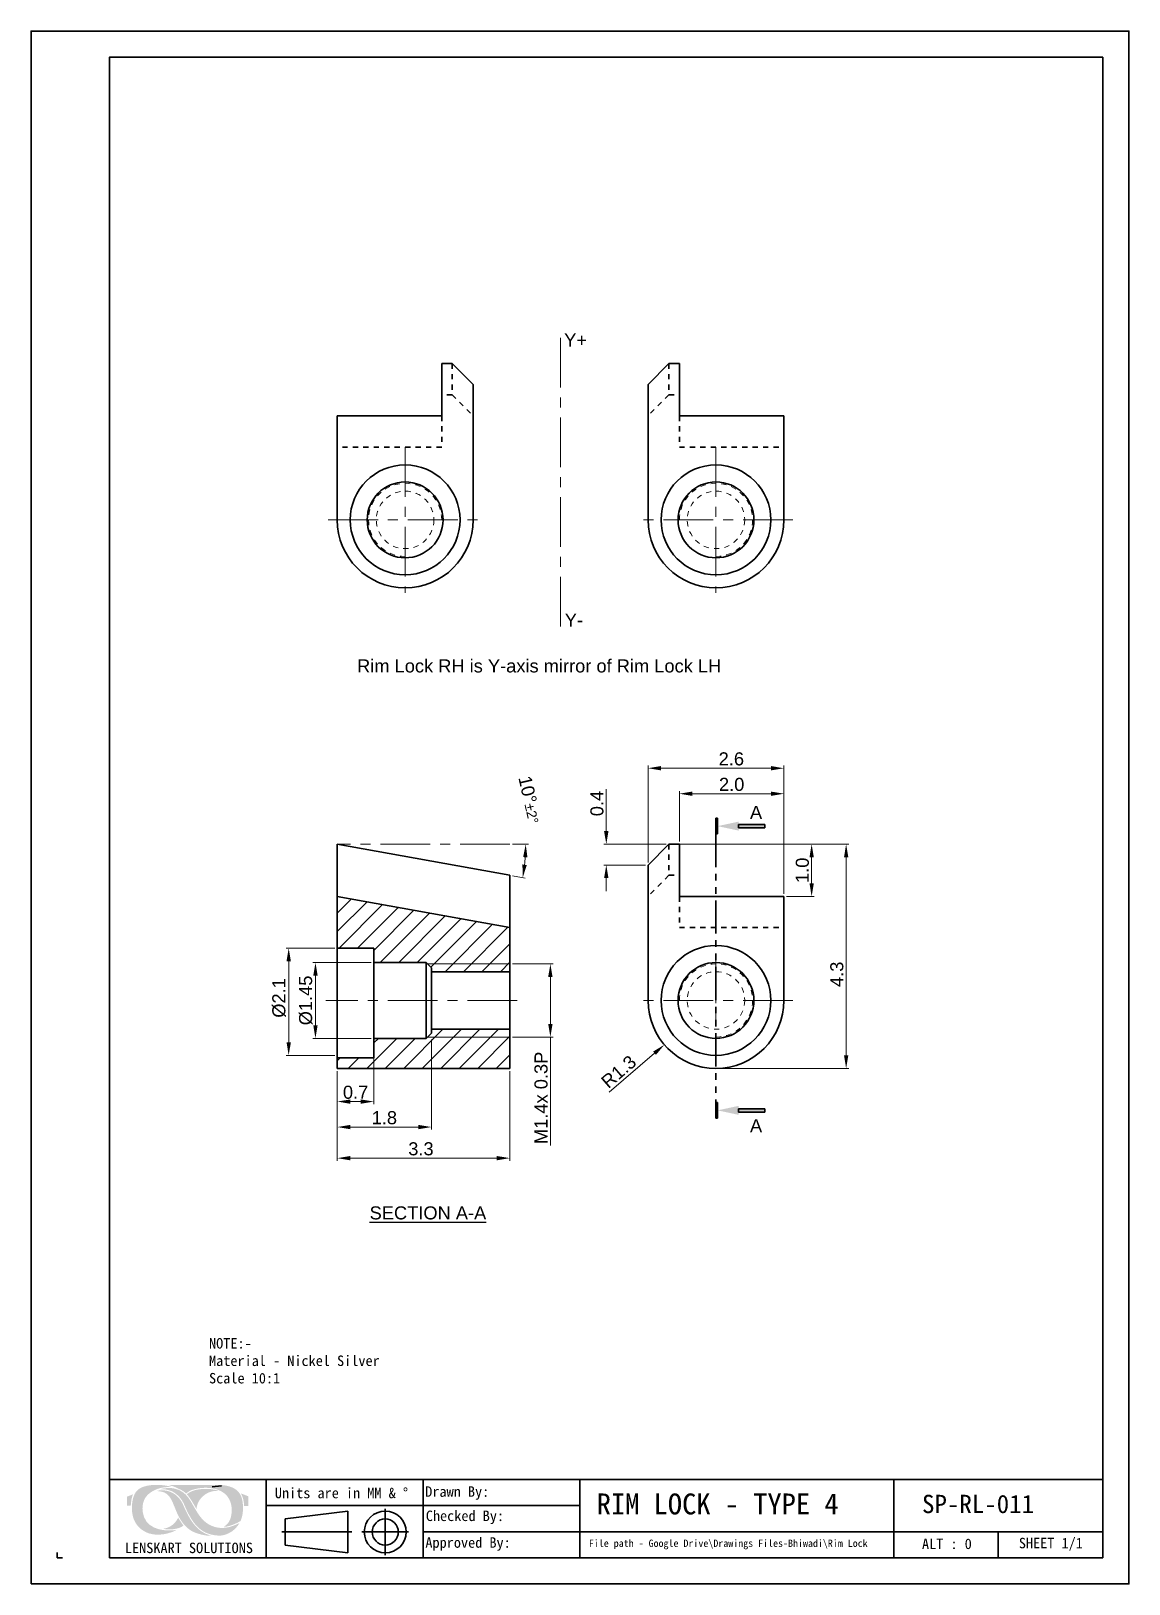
# Model space of a CAD drawing. Header units: millimetres. Extents: x 219 to 785, y 160 to 284.
# Drawn here: x 743.41 to 764.41, y 196.07 to 225.77 of the extents above; entities that cross this region are included whole.
import ezdxf
from ezdxf.enums import TextEntityAlignment as Align

# ---------------------------------------------------------------- set-up
doc = ezdxf.new("R2010")
doc.units = ezdxf.units.MM
for name, pattern in [('CENTER', [50.8, 31.75, -6.35, 6.35, -6.35]), ('HIDDEN', [0.075, 0.05, -0.025]), ('PHANTOM', [63.5, 31.75, -6.35, 6.35, -6.35, 6.35, -6.35])]:
    doc.linetypes.add(name, pattern=pattern)
doc.layers.get('0').update_dxf_attribs({"lineweight": 35})
for name, color, linetype, lineweight in [('Center line', 2, 'CENTER', 18), ('Dimension', 3, 'Continuous', 18), ('Hatch', 6, 'Continuous', 18), ('hidden line', 1, 'HIDDEN', 15), ('Section', 6, 'PHANTOM', 35), ('Text', 4, 'Continuous', 25), ('绘图层', 7, 'Continuous', 13)]:
    doc.layers.add(name, color=color, linetype=linetype, lineweight=lineweight)
doc.layers.add('图框-线条', color=7, linetype='Continuous')
doc.styles.get("Standard").update_dxf_attribs({"font": 'arial.ttf'})
doc.styles.add('宋体', font='SimSun.ttf')
doc.dimstyles.new('SIMPLEX', dxfattribs={"dimtxt": 2.5, "dimasz": 2.5, "dimexe": 0.5, "dimexo": 0.5, "dimgap": 0.5, "dimtad": 1, "dimzin": 0, "dimdsep": 46, "dimtxsty": 'Standard', "dimcen": 0, "dimclrd": 256, "dimclre": 256, "dimclrt": 256, "dimadec": 0, "dimazin": 0, "dimtm": 1e-09, "dimtfac": 0.75, "dimtofl": 0, "dimtmove": 0, "dimatfit": 3, "dimfxl": 1, "dimtzin": 0, "dimlwd": -1, "dimlwe": -1, "dimarcsym": 0})

msp = doc.modelspace()

# ---------------------------------------------------------------- texts
at = {"layer": 'Text'}
for s, p in [('Y+', (753.825, 219.863)), ('Y-', (753.792, 214.506)), ('Rim Lock RH is Y-axis mirror of Rim Lock LH', (753.128, 213.629)), ('A', (757.277, 210.828)), ('A', (757.277, 204.835))]:
    msp.add_text(s, height=0.25, dxfattribs=at).set_placement(p, align=Align.MIDDLE_CENTER)
at = {"layer": 'Text', "insert": (749.885, 203.293), "char_height": 0.25, "attachment_point": 1}
msp.add_mtext_dynamic_manual_height_columns('{\\LSECTION A-A}', width=4.57348, gutter_width=1, heights=[0], dxfattribs=at)
at = {"layer": '绘图层', "color": 7, "linetype": 'ByBlock', "lineweight": 9, "attachment_point": 5, "style": '宋体'}
for s, insert, char_height, width in [('\\pxql;{\\fNSimSun|b0|i0|c0|p49;NOTE:-\\PMaterial - Nickel Silver\\PScale 10:1}', (748.794, 200.338), 0.2, 3.96086), ('\\pxql;{\\fNSimSun|b0|i0|c0|p49;Units are in MM & %%D}', (749.599, 197.809), 0.2, 3.05443), ('\\pxql;{\\fNSimSun|b0|i0|c0|p49;Drawn By: }', (752.476, 197.809), 0.2, 3.05443), ('\\pxqc;{\\fNSimSun|b0|i0|c0|p49;RIM LOCK - TYPE 4}', (756.542, 197.598), 0.4, 5.26635), ('{\\fNSimSun|b0|i0|c0|p49;SP-RL-011}', (761.523, 197.598), 0.35, 4.64697), ('\\pxql;{\\fNSimSun|b0|i0|c0|p49;Checked By: }', (752.105, 197.345), 0.2, 2.29015), ('\\pxql;{\\fNSimSun|b0|i0|c0|p49;Approved By:}', (752.097, 196.834), 0.2, 2.29015), ('\\pxql;{\\fNSimSun|b0|i0|c0|p49;File path - Google Drive\\\\Drawings Files-Bhiwadi\\\\Rim Lock}', (758.573, 196.826), 0.14, 8.989), ('{\\fNSimSun|b0|i0|c0|p49;ALT : 0}', (760.927, 196.837), 0.2, 1.72791), ('{\\fNSimSun|b0|i0|c0|p49;SHEET 1/1}', (762.915, 196.829), 0.2, 1.72791), ('{\\fSimSun|b0|i0|c134|p2;LENSKART SOLUTIONS}', (746.429, 196.759), 0.2, 5.89745)]:
    msp.add_mtext(s, dxfattribs=dict(at, insert=insert, char_height=char_height, width=width))

# ---------------------------------------------------------------- blocks, each defined once
blk = doc.blocks.new('*D317')
at = {"layer": 'Defpoints', "color": 0, "transparency": 16777216}
for p in [(757.81, 211.672), (755.21, 209.82), (757.81, 209.22)]:
    blk.add_point(p, dxfattribs=at)
at = {"layer": 'Dimension', "transparency": 16777216}
for p, q in [((755.21, 209.87), (755.21, 211.722)), ((755.46, 211.672), (757.56, 211.672)), ((757.81, 209.27), (757.81, 211.722))]:
    blk.add_line(p, q, dxfattribs=at)
for points in [[(755.46, 211.714), (755.46, 211.631), (755.21, 211.672)], [(757.56, 211.714), (757.56, 211.631), (757.81, 211.672)]]:
    blk.add_solid(points, dxfattribs=at)
at = {"layer": 'Dimension', "transparency": 16777216, "insert": (756.804, 211.85), "char_height": 0.25, "attachment_point": 5}
blk.add_mtext('2.6', dxfattribs=at)
blk = doc.blocks.new('*D312')
at = {"layer": 'Defpoints', "color": 0, "transparency": 16777216}
for p in [(757.81, 211.185), (755.81, 210.22), (757.81, 209.22)]:
    blk.add_point(p, dxfattribs=at)
at = {"layer": 'Dimension', "transparency": 16777216}
for p, q in [((755.81, 210.27), (755.81, 211.235)), ((756.06, 211.185), (757.56, 211.185)), ((757.81, 209.27), (757.81, 211.235))]:
    blk.add_line(p, q, dxfattribs=at)
for points in [[(756.06, 211.226), (756.06, 211.143), (755.81, 211.185)], [(757.56, 211.226), (757.56, 211.143), (757.81, 211.185)]]:
    blk.add_solid(points, dxfattribs=at)
at = {"layer": 'Dimension', "transparency": 16777216, "insert": (756.81, 211.362), "char_height": 0.25, "attachment_point": 5}
blk.add_mtext('2.0', dxfattribs=at)
blk = doc.blocks.new('*D313')
at = {"layer": 'Defpoints', "color": 0, "transparency": 16777216}
for p in [(755.81, 210.22), (758.34, 210.22), (757.81, 209.22)]:
    blk.add_point(p, dxfattribs=at)
at = {"layer": 'Dimension', "transparency": 16777216}
for p, q in [((755.86, 210.22), (758.39, 210.22)), ((758.34, 209.47), (758.34, 209.97)), ((757.86, 209.22), (758.39, 209.22))]:
    blk.add_line(p, q, dxfattribs=at)
for points in [[(758.299, 209.97), (758.382, 209.97), (758.34, 210.22)], [(758.299, 209.47), (758.382, 209.47), (758.34, 209.22)]]:
    blk.add_solid(points, dxfattribs=at)
at = {"layer": 'Dimension', "transparency": 16777216, "insert": (758.163, 209.72), "char_height": 0.25, "attachment_point": 5, "rotation": 90}
blk.add_mtext('1.0', dxfattribs=at)
blk = doc.blocks.new('*D314')
at = {"layer": 'Defpoints', "color": 0, "transparency": 16777216}
for p in [(755.61, 210.22), (756.51, 205.931), (759, 205.931)]:
    blk.add_point(p, dxfattribs=at)
at = {"layer": 'Dimension', "transparency": 16777216}
for p, q in [((755.66, 210.22), (759.05, 210.22)), ((759, 209.97), (759, 206.181)), ((756.56, 205.931), (759.05, 205.931))]:
    blk.add_line(p, q, dxfattribs=at)
for points in [[(758.959, 209.97), (759.042, 209.97), (759, 210.22)], [(758.959, 206.181), (759.042, 206.181), (759, 205.931)]]:
    blk.add_solid(points, dxfattribs=at)
at = {"layer": 'Dimension', "transparency": 16777216, "insert": (758.823, 207.731), "char_height": 0.25, "attachment_point": 5, "rotation": 90}
blk.add_mtext('4.3', dxfattribs=at)
blk = doc.blocks.new('_FILLED')
at = {"color": 0, "linetype": 'ByBlock'}
blk.add_solid([(0, 0), (-1, 0.214), (-1, -0.214)], dxfattribs=at)
blk = doc.blocks.new('section arrow')
at = {"layer": 'Section'}
h = blk.add_hatch(color=256, dxfattribs=at)
h.dxf.hatch_style = 1
h.paths.add_polyline_path([(6987.516, 2336.116), (6987.516, 2336.053), (6988.016, 2336.053), (6988.016, 2336.116)])
h.paths.add_polyline_path([(6988.416, 2335.935), (6988.448, 2335.935), (6988.448, 2336.235), (6988.416, 2336.235)])
for points in [[(6988.448, 2335.935), (6988.448, 2336.235), (6988.416, 2336.235), (6988.416, 2335.935)], [(6988.016, 2336.116), (6987.516, 2336.116), (6987.516, 2336.053), (6988.016, 2336.053)]]:
    blk.add_lwpolyline(points, close=True, dxfattribs=at)
at = {"layer": 'Section', "xscale": 0.4, "yscale": 0.4, "zscale": 0.4}
blk.add_blockref('_FILLED', (6988.416, 2336.085), dxfattribs=at)
blk = doc.blocks.new('*D318')
at = {"layer": 'Defpoints', "color": 0, "transparency": 16777216}
for p in [(749.267, 208.231), (748.337, 206.181), (749.267, 206.181)]:
    blk.add_point(p, dxfattribs=at)
at = {"layer": 'Dimension', "transparency": 16777216}
for p, q in [((749.217, 208.231), (748.287, 208.231)), ((748.337, 207.981), (748.337, 206.431)), ((749.217, 206.181), (748.287, 206.181))]:
    blk.add_line(p, q, dxfattribs=at)
for points in [[(748.296, 207.981), (748.379, 207.981), (748.337, 208.231)], [(748.296, 206.431), (748.379, 206.431), (748.337, 206.181)]]:
    blk.add_solid(points, dxfattribs=at)
at = {"layer": 'Dimension', "transparency": 16777216, "insert": (748.153, 207.279), "char_height": 0.25, "attachment_point": 5, "rotation": 90}
blk.add_mtext('%%C2.1', dxfattribs=at)
blk = doc.blocks.new('*D319')
at = {"layer": 'Defpoints', "color": 0, "transparency": 16777216}
for p in [(752.567, 207.931), (752.567, 206.531), (753.343, 206.531)]:
    blk.add_point(p, dxfattribs=at)
at = {"layer": 'Dimension', "transparency": 16777216}
for p, q in [((752.617, 207.931), (753.393, 207.931)), ((753.343, 207.681), (753.343, 206.781)), ((752.617, 206.531), (753.393, 206.531)), ((753.343, 206.531), (753.343, 204.455))]:
    blk.add_line(p, q, dxfattribs=at)
for points in [[(753.301, 207.681), (753.384, 207.681), (753.343, 207.931)], [(753.301, 206.781), (753.384, 206.781), (753.343, 206.531)]]:
    blk.add_solid(points, dxfattribs=at)
at = {"layer": 'Dimension', "transparency": 16777216, "insert": (753.165, 205.368), "char_height": 0.25, "attachment_point": 5, "rotation": 90}
blk.add_mtext('M1.4x 0.3P', dxfattribs=at)
blk = doc.blocks.new('*D315')
at = {"layer": 'Defpoints', "color": 0, "transparency": 16777216}
for p in [(749.967, 206.181), (749.267, 205.831), (749.267, 205.297)]:
    blk.add_point(p, dxfattribs=at)
at = {"layer": 'Dimension', "transparency": 16777216}
for p, q in [((749.967, 206.131), (749.967, 205.247)), ((749.267, 205.781), (749.267, 205.247)), ((749.717, 205.297), (749.517, 205.297))]:
    blk.add_line(p, q, dxfattribs=at)
for points in [[(749.517, 205.338), (749.517, 205.255), (749.267, 205.297)], [(749.717, 205.338), (749.717, 205.255), (749.967, 205.297)]]:
    blk.add_solid(points, dxfattribs=at)
at = {"layer": 'Dimension', "transparency": 16777216, "insert": (749.617, 205.474), "char_height": 0.25, "attachment_point": 5}
blk.add_mtext('0.7', dxfattribs=at)
blk = doc.blocks.new('*D316')
at = {"layer": 'Defpoints', "color": 0, "transparency": 16777216}
for p in [(749.267, 205.831), (752.567, 205.931), (749.267, 204.215)]:
    blk.add_point(p, dxfattribs=at)
at = {"layer": 'Dimension', "transparency": 16777216}
for p, q in [((752.567, 205.881), (752.567, 204.165)), ((749.267, 205.781), (749.267, 204.165)), ((752.317, 204.215), (749.517, 204.215))]:
    blk.add_line(p, q, dxfattribs=at)
for points in [[(749.517, 204.256), (749.517, 204.173), (749.267, 204.215)], [(752.317, 204.256), (752.317, 204.173), (752.567, 204.215)]]:
    blk.add_solid(points, dxfattribs=at)
at = {"layer": 'Dimension', "transparency": 16777216, "insert": (750.867, 204.392), "char_height": 0.25, "attachment_point": 5}
blk.add_mtext('3.3', dxfattribs=at)
blk = doc.blocks.new('*D320')
at = {"layer": 'Defpoints', "color": 0, "transparency": 16777216}
for p in [(749.967, 207.956), (748.849, 206.506), (749.967, 206.506)]:
    blk.add_point(p, dxfattribs=at)
at = {"layer": 'Dimension', "transparency": 16777216}
for p, q in [((749.917, 207.956), (748.799, 207.956)), ((748.849, 207.706), (748.849, 206.756)), ((749.917, 206.506), (748.799, 206.506))]:
    blk.add_line(p, q, dxfattribs=at)
for points in [[(748.808, 207.706), (748.891, 207.706), (748.849, 207.956)], [(748.808, 206.756), (748.891, 206.756), (748.849, 206.506)]]:
    blk.add_solid(points, dxfattribs=at)
at = {"layer": 'Dimension', "transparency": 16777216, "insert": (748.665, 207.231), "char_height": 0.25, "attachment_point": 5, "rotation": 90}
blk.add_mtext('%%c1.45', dxfattribs=at)
blk = doc.blocks.new('*D321')
at = {"layer": 'Defpoints', "color": 0, "transparency": 16777216}
for p in [(751.067, 206.531), (749.267, 205.931), (751.067, 204.81)]:
    blk.add_point(p, dxfattribs=at)
at = {"layer": 'Dimension', "transparency": 16777216}
for p, q in [((751.067, 206.481), (751.067, 204.76)), ((749.267, 205.881), (749.267, 204.76)), ((749.517, 204.81), (750.817, 204.81))]:
    blk.add_line(p, q, dxfattribs=at)
for points in [[(749.517, 204.851), (749.517, 204.768), (749.267, 204.81)], [(750.817, 204.851), (750.817, 204.768), (751.067, 204.81)]]:
    blk.add_solid(points, dxfattribs=at)
at = {"layer": 'Dimension', "transparency": 16777216, "insert": (750.167, 204.987), "char_height": 0.25, "attachment_point": 5}
blk.add_mtext('1.8', dxfattribs=at)
blk = doc.blocks.new('*D322')
at = {"layer": 'Defpoints', "color": 0, "transparency": 16777216}
for p in [(755.61, 210.22), (754.412, 209.82), (755.21, 209.82)]:
    blk.add_point(p, dxfattribs=at)
at = {"layer": 'Dimension', "transparency": 16777216}
for p, q in [((754.412, 210.47), (754.412, 211.274)), ((755.56, 210.22), (754.362, 210.22)), ((755.16, 209.82), (754.362, 209.82)), ((754.412, 209.57), (754.412, 209.32))]:
    blk.add_line(p, q, dxfattribs=at)
for points in [[(754.37, 210.47), (754.454, 210.47), (754.412, 210.22)], [(754.37, 209.57), (754.454, 209.57), (754.412, 209.82)]]:
    blk.add_solid(points, dxfattribs=at)
at = {"layer": 'Dimension', "transparency": 16777216, "insert": (754.234, 210.997), "char_height": 0.25, "attachment_point": 5, "rotation": 90}
blk.add_mtext('0.4', dxfattribs=at)
blk = doc.blocks.new('*D323')
at = {"layer": 'Defpoints', "color": 0, "transparency": 16777216}
for p in [(749.267, 210.22), (749.267, 210.22), (752.567, 210.22), (752.846, 209.792), (752.567, 209.624)]:
    blk.add_point(p, dxfattribs=at)
at = {"layer": 'Dimension', "transparency": 16777216}
for p, q in [((752.617, 210.22), (752.921, 210.22)), ((752.616, 209.615), (752.863, 209.571))]:
    blk.add_line(p, q, dxfattribs=at)
blk.add_arc((749.267, 210.22), 3.604, 353.7352, 356.0247, dxfattribs=at)
for points in [[(752.821, 209.972), (752.904, 209.969), (752.871, 210.22)], [(752.891, 209.821), (752.808, 209.833), (752.814, 209.579)]]:
    blk.add_solid(points, dxfattribs=at)
at = {"layer": 'Dimension', "transparency": 16777216, "insert": (752.952, 211.071), "char_height": 0.25, "attachment_point": 5, "rotation": 283.0068}
blk.add_mtext('10°{\\H0.1875;±2°}', dxfattribs=at)
blk = doc.blocks.new('*D324')
at = {"layer": 'Defpoints', "color": 0, "transparency": 16777216}
for p in [(756.51, 207.231), (755.524, 206.384)]:
    blk.add_point(p, dxfattribs=at)
at = {"layer": 'Dimension', "transparency": 16777216}
blk.add_line((754.464, 205.474), (755.334, 206.221), dxfattribs=at)
blk.add_solid([(755.307, 206.253), (755.361, 206.19), (755.524, 206.384)], dxfattribs=at)
at = {"layer": 'Dimension', "transparency": 16777216, "insert": (754.65, 205.868), "char_height": 0.25, "attachment_point": 5, "rotation": 40.6339}
blk.add_mtext('R1.3', dxfattribs=at)

# ---------------------------------------------------------------- dimensions: what is measured, and where the dimension line sits
at = {"layer": 'Dimension'}
for base, p1, p2, picture, middle in [((757.81, 211.672), (755.21, 209.82), (757.81, 209.22), '*D317', (756.804, 211.672)), ((757.81, 211.185), (755.81, 210.22), (757.81, 209.22), '*D312', (756.81, 211.185)), ((751.067, 204.81), (749.267, 205.931), (751.067, 206.531), '*D321', (750.167, 204.81))]:
    dim = msp.add_linear_dim(base=base, p1=p1, p2=p2, dimstyle='SIMPLEX', override={"dimscale": 0.1, "dimdec": 1}, dxfattribs=at)
    dim.commit()
    dim.dimension.update_dxf_attribs({"geometry": picture, "text_midpoint": middle, "dimtype": 160})
dim = msp.add_angular_dim_2l(base=(752.846, 209.792), line1=((752.567, 210.22), (749.267, 210.22)), line2=((749.267, 210.22), (752.567, 209.624)), dimstyle='SIMPLEX', override={"dimscale": 0.1, "dimdec": 1, "dimtol": 1, "dimtp": 2, "dimtm": 2}, dxfattribs=at)
dim.commit()
dim.dimension.update_dxf_attribs({"geometry": '*D323', "text_midpoint": (752.779, 211.031), "dimtype": 162})
for base, p1, p2, angle, picture, middle in [((754.412, 209.82), (755.61, 210.22), (755.21, 209.82), 90, '*D322', (754.412, 210.997)), ((759, 205.931), (755.61, 210.22), (756.51, 205.931), 90, '*D314', (759, 207.731)), ((749.267, 205.297), (749.967, 206.181), (749.267, 205.831), 180, '*D315', (749.617, 205.297)), ((749.267, 204.215), (752.567, 205.931), (749.267, 205.831), 180, '*D316', (750.867, 204.215))]:
    dim = msp.add_linear_dim(base=base, p1=p1, p2=p2, angle=angle, dimstyle='SIMPLEX', override={"dimscale": 0.1, "dimdec": 1}, dxfattribs=at)
    dim.commit()
    dim.dimension.update_dxf_attribs({"geometry": picture, "text_midpoint": middle, "dimtype": 160})
for base, p1, p2, override, picture, middle in [((758.34, 210.22), (757.81, 209.22), (755.81, 210.22), {"dimscale": 0.1, "dimdec": 1}, '*D313', (758.163, 209.72)), ((748.849, 206.506), (749.967, 207.956), (749.967, 206.506), {"dimscale": 0.1, "dimpost": '%%c<>'}, '*D320', (748.665, 207.231))]:
    dim = msp.add_linear_dim(base=base, p1=p1, p2=p2, angle=90, dimstyle='SIMPLEX', override=override, dxfattribs=at)
    dim.commit()
    dim.dimension.update_dxf_attribs({"geometry": picture, "text_midpoint": middle})
for base, p1, p2, text, override, picture, middle in [((748.337273697, 206.180597415), (749.267143154, 208.230597415), (749.267143154, 206.180597415), '%%C<>', {"dimscale": 0.1, "dimdec": 1}, '*D318', (748.337273697, 207.2788117)), ((753.343, 206.531), (752.567, 207.931), (752.567, 206.531), 'M<>', {"dimscale": 0.1, "dimdec": 1, "dimpost": 'x 0.3P'}, '*D319', (753.343, 205.368))]:
    dim = msp.add_linear_dim(base=base, p1=p1, p2=p2, angle=90, text=text, dimstyle='SIMPLEX', override=override, dxfattribs=at)
    dim.commit()
    dim.dimension.update_dxf_attribs({"geometry": picture, "text_midpoint": middle, "dimtype": 160})
dim = msp.add_radius_dim(center=(756.51, 207.231), mpoint=(755.524, 206.384), dimstyle='SIMPLEX', override={"dimscale": 0.1, "dimdec": 1}, dxfattribs=at)
dim.commit()
dim.dimension.update_dxf_attribs({"geometry": '*D324', "text_midpoint": (754.765, 205.733), "dimtype": 164})

# ---------------------------------------------------------------- hatches: boundary and pattern name
at = {"layer": 'Hatch'}
h = msp.add_hatch(dxfattribs=at)
h.set_pattern_fill('ANSI31', color=256, scale=2)
h.set_pattern_definition([(45, (318.97984, 43.427), (-0.1767767, 0.1767767), [])])
h.paths.add_polyline_path([(752.567, 207.931), (752.567, 208.624), (749.267, 209.22), (749.267, 208.231), (749.967, 208.231), (749.967, 207.956), (750.967, 207.956), (750.992, 207.931)])
h.paths.add_polyline_path([(752.567, 205.931), (752.567, 206.531), (750.992, 206.531), (750.967, 206.506), (749.967, 206.506), (749.967, 206.131), (749.267, 206.131), (749.267, 205.931)])
h.paths.add_polyline_path([(751.067, 206.681), (751.067, 206.606), (750.992, 206.531), (752.567, 206.531), (752.567, 206.681)])
h.paths.add_polyline_path([(750.992, 207.931), (751.067, 207.856), (751.067, 207.781), (752.567, 207.781), (752.567, 207.931)])
at = {"layer": '图框-线条', "lineweight": 0, "ltscale": 0.1}
h = msp.add_hatch(color=252, dxfattribs=at)
edge = h.paths.add_edge_path()
edge.add_spline(control_points=[(745.245, 197.741), (745.245, 197.741), (745.245, 197.569), (745.245, 197.569), (745.245, 197.569), (745.245, 197.569), (745.316, 197.569), (745.316, 197.569), (745.316, 197.569), (745.321, 197.61), (745.322, 197.644), (745.33, 197.684), (745.33, 197.684), (745.337, 197.719), (745.347, 197.754), (745.36, 197.785), (745.36, 197.785), (745.36, 197.785), (745.245, 197.741), (745.245, 197.741)], knot_values=[0, 0, 0, 0, 0.166667, 0.166667, 0.166667, 0.166667, 0.333333, 0.333333, 0.333333, 0.333333, 0.5, 0.5, 0.5, 0.5, 0.666667, 0.666667, 0.666667, 0.666667, 1, 1, 1, 1], degree=3, periodic=0)
edge = h.paths.add_edge_path()
edge.add_spline(control_points=[(747.485, 197.562), (747.485, 197.562), (747.566, 197.561), (747.566, 197.561), (747.566, 197.561), (747.566, 197.561), (747.566, 197.747), (747.566, 197.747), (747.566, 197.747), (747.566, 197.747), (747.425, 197.803), (747.425, 197.803), (747.425, 197.803), (747.439, 197.767), (747.455, 197.741), (747.466, 197.696), (747.466, 197.696), (747.478, 197.651), (747.481, 197.611), (747.485, 197.562)], knot_values=[0, 0, 0, 0, 0.166667, 0.166667, 0.166667, 0.166667, 0.333333, 0.333333, 0.333333, 0.333333, 0.5, 0.5, 0.5, 0.5, 0.666667, 0.666667, 0.666667, 0.666667, 1, 1, 1, 1], degree=3, periodic=0)
edge = h.paths.add_edge_path(flags=17)
edge.add_spline(control_points=[(745.937, 197.128), (745.95, 197.117), (746.032, 197.115), (746.047, 197.115), (746.047, 197.115), (746.135, 197.112), (746.267, 197.134), (746.324, 197.189), (746.324, 197.189), (746.319, 197.197), (746.316, 197.201), (746.31, 197.207), (746.31, 197.207), (746.31, 197.207), (746.223, 197.336), (746.223, 197.336), (746.223, 197.336), (746.202, 197.31), (746.193, 197.261), (746.113, 197.199), (746.113, 197.199), (746.066, 197.163), (746.01, 197.138), (745.937, 197.128)], knot_values=[0, 0, 0, 0, 0.142857, 0.142857, 0.142857, 0.142857, 0.285714, 0.285714, 0.285714, 0.285714, 0.428571, 0.428571, 0.428571, 0.428571, 0.571429, 0.571429, 0.571429, 0.571429, 0.714286, 0.714286, 0.714286, 0.714286, 1, 1, 1, 1], degree=3, periodic=0)
edge = h.paths.add_edge_path(flags=17)
edge.add_spline(control_points=[(746.392, 197.785), (746.397, 197.777), (746.398, 197.778), (746.404, 197.771), (746.404, 197.771), (746.469, 197.697), (746.562, 197.517), (746.574, 197.505), (746.574, 197.505), (746.58, 197.655), (746.705, 197.786), (746.829, 197.829), (746.829, 197.829), (746.893, 197.852), (746.928, 197.852), (747.001, 197.846), (747.001, 197.846), (746.977, 197.865), (746.876, 197.881), (746.851, 197.884), (746.851, 197.884), (746.729, 197.898), (746.554, 197.887), (746.446, 197.826), (746.446, 197.826), (746.429, 197.817), (746.398, 197.797), (746.392, 197.785)], knot_values=[0, 0, 0, 0, 0.125, 0.125, 0.125, 0.125, 0.25, 0.25, 0.25, 0.25, 0.375, 0.375, 0.375, 0.375, 0.5, 0.5, 0.5, 0.5, 0.625, 0.625, 0.625, 0.625, 0.75, 0.75, 0.75, 0.75, 1, 1, 1, 1], degree=3, periodic=0)
edge = h.paths.add_edge_path()
edge.add_spline(control_points=[(746.334, 197.55), (746.293, 197.642), (746.28, 197.667), (746.216, 197.736), (746.216, 197.736), (746.129, 197.83), (745.994, 197.877), (745.862, 197.859), (745.862, 197.859), (745.853, 197.858), (745.845, 197.857), (745.837, 197.855), (745.837, 197.855), (745.837, 197.855), (745.814, 197.848), (745.814, 197.848), (745.814, 197.848), (745.89, 197.844), (745.95, 197.833), (746.001, 197.795), (746.001, 197.795), (746.052, 197.757), (746.071, 197.726), (746.104, 197.66), (746.104, 197.66), (746.156, 197.552), (746.192, 197.431), (746.251, 197.33), (746.251, 197.33), (746.314, 197.224), (746.376, 197.146), (746.482, 197.084), (746.482, 197.084), (746.567, 197.034), (746.746, 196.987), (746.865, 196.992), (746.865, 196.992), (746.852, 196.998), (746.834, 197.001), (746.818, 197.005), (746.818, 197.005), (746.597, 197.073), (746.469, 197.261), (746.372, 197.466), (746.372, 197.466), (746.359, 197.494), (746.346, 197.522), (746.334, 197.55)], knot_values=[0, 0, 0, 0, 0.076923, 0.076923, 0.076923, 0.076923, 0.153846, 0.153846, 0.153846, 0.153846, 0.230769, 0.230769, 0.230769, 0.230769, 0.307692, 0.307692, 0.307692, 0.307692, 0.384615, 0.384615, 0.384615, 0.384615, 0.461538, 0.461538, 0.461538, 0.461538, 0.538462, 0.538462, 0.538462, 0.538462, 0.615385, 0.615385, 0.615385, 0.615385, 0.692308, 0.692308, 0.692308, 0.692308, 0.769231, 0.769231, 0.769231, 0.769231, 0.846154, 0.846154, 0.846154, 0.846154, 1, 1, 1, 1], degree=3, periodic=0)
edge = h.paths.add_edge_path()
edge.add_spline(control_points=[(747.396, 197.235), (747.393, 197.235), (747.311, 197.196), (747.294, 197.19), (747.294, 197.19), (747.259, 197.176), (747.217, 197.163), (747.178, 197.155), (747.178, 197.155), (747.08, 197.137), (747.009, 197.137), (746.916, 197.164), (746.916, 197.164), (746.757, 197.21), (746.665, 197.321), (746.59, 197.437), (746.59, 197.437), (746.458, 197.643), (746.404, 197.842), (746.15, 197.896), (746.15, 197.896), (746.107, 197.905), (746.055, 197.909), (746.01, 197.905), (746.01, 197.905), (745.98, 197.903), (745.908, 197.896), (745.886, 197.883), (745.886, 197.883), (745.998, 197.885), (746.086, 197.863), (746.165, 197.806), (746.165, 197.806), (746.331, 197.688), (746.336, 197.563), (746.422, 197.409), (746.422, 197.409), (746.464, 197.335), (746.494, 197.278), (746.551, 197.211), (746.551, 197.211), (746.67, 197.072), (746.796, 197.01), (746.99, 196.996), (746.99, 196.996), (747.084, 196.989), (747.178, 197.03), (747.24, 197.069), (747.24, 197.069), (747.283, 197.096), (747.316, 197.13), (747.348, 197.167), (747.348, 197.167), (747.365, 197.186), (747.383, 197.214), (747.396, 197.235)], knot_values=[0, 0, 0, 0, 0.066667, 0.066667, 0.066667, 0.066667, 0.133333, 0.133333, 0.133333, 0.133333, 0.2, 0.2, 0.2, 0.2, 0.266667, 0.266667, 0.266667, 0.266667, 0.333333, 0.333333, 0.333333, 0.333333, 0.4, 0.4, 0.4, 0.4, 0.466667, 0.466667, 0.466667, 0.466667, 0.533333, 0.533333, 0.533333, 0.533333, 0.6, 0.6, 0.6, 0.6, 0.666667, 0.666667, 0.666667, 0.666667, 0.733333, 0.733333, 0.733333, 0.733333, 0.8, 0.8, 0.8, 0.8, 0.866667, 0.866667, 0.866667, 0.866667, 1, 1, 1, 1], degree=3, periodic=0)
edge = h.paths.add_edge_path()
edge.add_spline(control_points=[(746.376, 197.801), (746.432, 197.845), (746.449, 197.859), (746.531, 197.882), (746.531, 197.882), (746.718, 197.934), (746.959, 197.92), (747.106, 197.805), (747.106, 197.805), (747.186, 197.742), (747.251, 197.631), (747.248, 197.477), (747.248, 197.477), (747.245, 197.362), (747.217, 197.252), (747.126, 197.186), (747.126, 197.186), (747.12, 197.181), (747.096, 197.166), (747.09, 197.164), (747.09, 197.164), (747.179, 197.159), (747.318, 197.219), (747.392, 197.261), (747.392, 197.261), (747.419, 197.276), (747.417, 197.274), (747.428, 197.306), (747.428, 197.306), (747.475, 197.432), (747.476, 197.607), (747.434, 197.73), (747.434, 197.73), (747.414, 197.786), (747.393, 197.816), (747.356, 197.852), (747.356, 197.852), (747.28, 197.929), (747.129, 197.964), (747.02, 197.964), (747.02, 197.964), (746.698, 197.964), (746.367, 197.967), (746.046, 197.964), (746.046, 197.964), (746.069, 197.954), (746.111, 197.944), (746.138, 197.934), (746.138, 197.934), (746.165, 197.924), (746.283, 197.869), (746.306, 197.855), (746.306, 197.855), (746.338, 197.835), (746.371, 197.805), (746.376, 197.801)], knot_values=[0, 0, 0, 0, 0.066667, 0.066667, 0.066667, 0.066667, 0.133333, 0.133333, 0.133333, 0.133333, 0.2, 0.2, 0.2, 0.2, 0.266667, 0.266667, 0.266667, 0.266667, 0.333333, 0.333333, 0.333333, 0.333333, 0.4, 0.4, 0.4, 0.4, 0.466667, 0.466667, 0.466667, 0.466667, 0.533333, 0.533333, 0.533333, 0.533333, 0.6, 0.6, 0.6, 0.6, 0.666667, 0.666667, 0.666667, 0.666667, 0.733333, 0.733333, 0.733333, 0.733333, 0.8, 0.8, 0.8, 0.8, 0.866667, 0.866667, 0.866667, 0.866667, 1, 1, 1, 1], degree=3, periodic=0)
edge = h.paths.add_edge_path()
edge.add_spline(control_points=[(746.198, 197.106), (746.184, 197.107), (746.158, 197.101), (746.142, 197.099), (746.142, 197.099), (745.885, 197.075), (745.581, 197.143), (745.544, 197.457), (745.544, 197.457), (745.527, 197.604), (745.573, 197.736), (745.69, 197.817), (745.69, 197.817), (745.808, 197.898), (745.925, 197.929), (746.098, 197.925), (746.098, 197.925), (746.098, 197.925), (746.029, 197.944), (746.029, 197.944), (746.029, 197.944), (745.876, 197.977), (745.647, 197.978), (745.512, 197.911), (745.512, 197.911), (745.436, 197.873), (745.394, 197.816), (745.364, 197.721), (745.364, 197.721), (745.315, 197.559), (745.329, 197.309), (745.451, 197.181), (745.451, 197.181), (745.466, 197.165), (745.474, 197.153), (745.492, 197.138), (745.492, 197.138), (745.511, 197.123), (745.515, 197.118), (745.539, 197.101), (745.539, 197.101), (745.697, 196.989), (745.902, 196.996), (746.082, 197.056), (746.082, 197.056), (746.103, 197.063), (746.124, 197.071), (746.143, 197.08), (746.143, 197.08), (746.155, 197.085), (746.191, 197.104), (746.198, 197.106)], knot_values=[0, 0, 0, 0, 0.071429, 0.071429, 0.071429, 0.071429, 0.142857, 0.142857, 0.142857, 0.142857, 0.214286, 0.214286, 0.214286, 0.214286, 0.285714, 0.285714, 0.285714, 0.285714, 0.357143, 0.357143, 0.357143, 0.357143, 0.428571, 0.428571, 0.428571, 0.428571, 0.5, 0.5, 0.5, 0.5, 0.571429, 0.571429, 0.571429, 0.571429, 0.642857, 0.642857, 0.642857, 0.642857, 0.714286, 0.714286, 0.714286, 0.714286, 0.785714, 0.785714, 0.785714, 0.785714, 0.857143, 0.857143, 0.857143, 0.857143, 1, 1, 1, 1], degree=3, periodic=0)

# ---------------------------------------------------------------- linework, layer by layer
for p, q in [((763.909, 196.571), (763.909, 225.271)), ((751.464, 219.412), (751.264, 219.412)), ((751.264, 218.412), (751.264, 219.412)), ((751.464, 219.412), (751.864, 219.012)), ((755.61, 219.412), (755.21, 219.012)), ((755.61, 219.412), (755.81, 219.412)), ((755.81, 219.412), (755.81, 218.412)), ((751.864, 216.422), (751.864, 219.012)), ((755.21, 216.422), (755.21, 219.012)), ((749.264, 218.412), (749.264, 216.422)), ((751.264, 218.412), (749.264, 218.412)), ((755.81, 218.412), (757.81, 218.412)), ((757.81, 218.412), (757.81, 216.422)), ((750.564, 215.122), (750.564, 215.122)), ((756.51, 215.122), (756.51, 215.122)), ((749.267, 210.22), (749.267, 205.931)), ((749.267, 210.22), (752.567, 209.624)), ((755.61, 210.22), (755.21, 209.82)), ((755.61, 210.22), (755.81, 210.22)), ((755.81, 209.22), (755.81, 210.22)), ((755.21, 207.231), (755.21, 209.82)), ((752.567, 209.624), (752.567, 205.931)), ((749.267, 209.22), (752.567, 208.624)), ((755.81, 209.22), (757.81, 209.22)), ((757.81, 209.22), (757.81, 207.231)), ((749.967, 208.231), (749.267, 208.231)), ((749.867, 208.231), (749.867, 208.231)), ((749.967, 208.231), (749.967, 206.131)), ((750.967, 207.956), (749.967, 207.956)), ((750.967, 207.956), (751.067, 207.856)), ((750.967, 207.956), (750.967, 206.506)), ((751.067, 207.856), (751.067, 206.606)), ((751.067, 207.781), (752.567, 207.781)), ((750.967, 206.506), (749.967, 206.506)), ((750.967, 206.506), (751.067, 206.606)), ((751.067, 206.681), (752.567, 206.681)), ((749.967, 206.131), (749.267, 206.131)), ((752.567, 205.931), (749.267, 205.931)), ((756.51, 205.931), (756.51, 205.931)), ((744.909, 198.071), (763.909, 198.071)), ((747.909, 198.071), (747.909, 196.571)), ((750.909, 198.071), (750.909, 196.571)), ((753.909, 198.071), (753.909, 197.071)), ((759.909, 196.571), (759.909, 198.071)), ((747.909, 197.571), (753.909, 197.571)), ((750.184, 196.621), (750.184, 197.51)), ((748.269, 197.315), (749.469, 197.465)), ((748.269, 197.315), (748.269, 196.815)), ((749.469, 197.465), (749.469, 196.665)), ((748.203, 197.065), (749.542, 197.065)), ((749.739, 197.065), (750.628, 197.065)), ((750.909, 197.071), (763.909, 197.071)), ((753.909, 197.071), (753.909, 196.571)), ((761.909, 196.571), (761.909, 197.071)), ((743.909, 196.571), (743.909, 196.671)), ((748.269, 196.815), (749.469, 196.665)), ((743.909, 196.571), (744.009, 196.571)), ((744.909, 196.571), (763.909, 196.571))]:
    msp.add_line(p, q)
at = {"linetype": 'HIDDEN'}
for p, q in [((751.464, 219.412), (751.464, 218.815)), ((755.61, 219.412), (755.61, 218.815)), ((751.464, 218.815), (751.264, 218.815)), ((751.464, 218.815), (751.864, 218.415)), ((755.61, 218.815), (755.21, 218.415)), ((755.61, 218.815), (755.81, 218.815)), ((751.264, 218.412), (751.264, 217.815)), ((755.81, 218.412), (755.81, 217.815)), ((751.264, 217.815), (749.264, 217.815)), ((755.81, 217.815), (757.81, 217.815)), ((755.61, 210.22), (755.61, 209.624)), ((755.61, 209.624), (755.21, 209.224)), ((755.61, 209.624), (755.81, 209.624)), ((755.81, 209.22), (755.81, 208.624)), ((755.81, 208.624), (757.81, 208.624))]:
    msp.add_line(p, q, dxfattribs=at)
at = {"color": 7}
msp.add_line((747.049, 197.95), (746.871, 197.928), dxfattribs=at)
msp.add_lwpolyline([(743.409, 196.071), (764.409, 196.071), (764.409, 225.771), (743.409, 225.771)], close=True)
msp.add_lwpolyline([(744.909, 196.571), (744.909, 225.271), (763.909, 225.271)])
for centre, radius in [((750.564, 216.422), 1.05), ((756.51, 216.422), 1.05), ((750.564, 216.422), 0.725), ((756.51, 216.422), 0.725), ((756.51, 207.231), 1.05), ((756.51, 207.231), 0.725), ((750.184, 197.065), 0.4), ((750.184, 197.065), 0.25)]:
    msp.add_circle(centre, radius)
for centre, end in [((750.564, 216.422), 360), ((756.51, 216.422), 0), ((756.51, 207.231), 0)]:
    msp.add_arc(centre, 1.3, 180, end)
at = {"layer": 'Center line', "ltscale": 0.03}
for p, q in [((753.537, 214.382), (753.537, 219.991)), ((750.564, 217.815), (750.564, 215.029)), ((756.51, 217.815), (756.51, 215.029)), ((749.093, 216.422), (751.993, 216.422)), ((757.982, 216.422), (755.082, 216.422)), ((752.567, 210.22), (749.267, 210.22)), ((756.51, 208.131), (756.51, 206.331)), ((752.709, 207.231), (749.047, 207.231)), ((757.982, 207.231), (755.082, 207.231))]:
    msp.add_line(p, q, dxfattribs=at)
at = {"layer": 'Dimension'}
for p, q in [((750.992, 207.931), (752.567, 207.931)), ((750.992, 206.531), (752.567, 206.531))]:
    msp.add_line(p, q, dxfattribs=at)
at = {"layer": 'hidden line', "ltscale": 0.5}
for centre in [(750.564, 216.422), (756.51, 216.422), (756.51, 207.231)]:
    msp.add_circle(centre, 0.55, dxfattribs=at)
for centre, start, end in [((750.564, 216.422), 360, 270), ((756.51, 216.422), 270, 180), ((756.51, 207.231), 270, 180)]:
    msp.add_arc(centre, 0.7, start, end, dxfattribs=at)
at = {"layer": 'Section', "ltscale": 0.02}
msp.add_line((756.51, 210.414), (756.51, 204.977), dxfattribs=at)

# ---------------------------------------------------------------- block references
at = {"layer": 'Section', "xscale": -1}
for p in [(7744.958, -2125.52), (7744.958, -2130.956)]:
    msp.add_blockref('section arrow', p, dxfattribs=at)

msp.set_redraw_order([(e.dxf.handle, doc.entitydb.next_handle()) for e in msp.query("TEXT MTEXT ATTDEF DIMENSION ARC_DIMENSION")])  # texts and dimensions are drawn at this point

doc.saveas('drawing.dxf')
